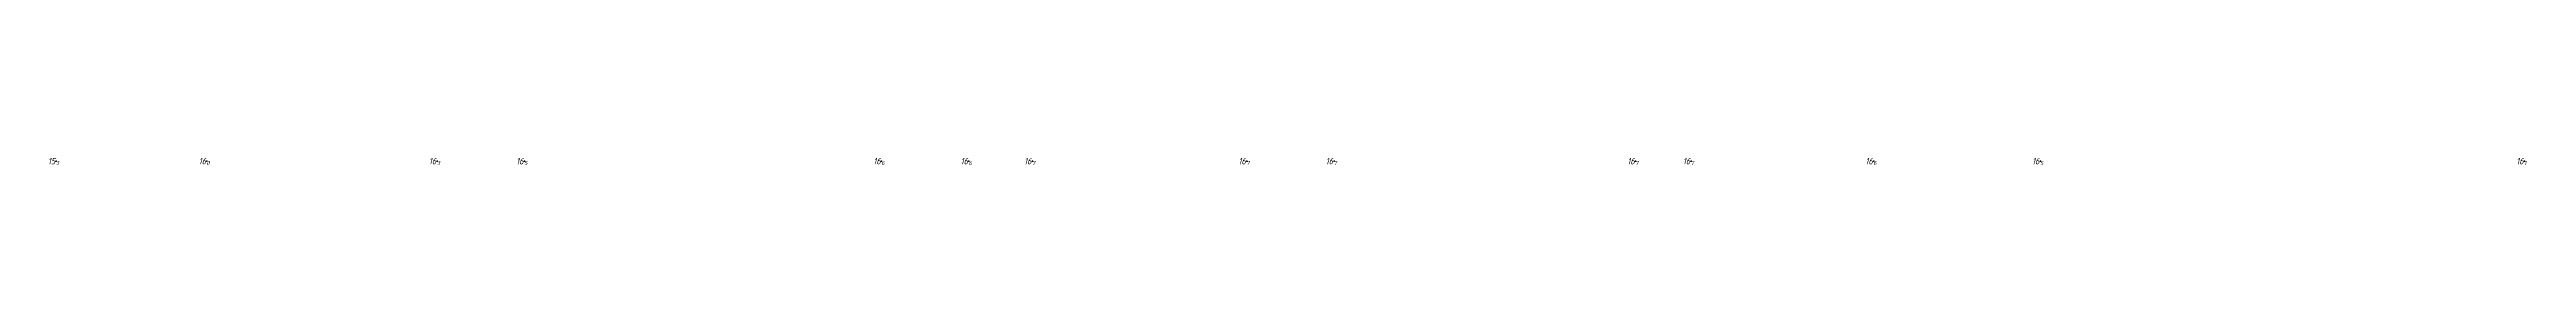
# Model space of a CAD drawing. Header units: metres. Extents: x 555406 to 556003, y 5031197 to 5031451.
# Drawn here: x 555414.2 to 555726.2, y 5031287.5 to 5031288.4 of the extents above; entities that cross this region are included whole.
import ezdxf
from ezdxf.enums import TextEntityAlignment as Align

# ---------------------------------------------------------------- set-up
doc = ezdxf.new("R2010")
doc.units = ezdxf.units.M
doc.layers.add('DEPTHS_TEXT', color=7, linetype='Continuous')
doc.layers.add('POINTS', color=8, linetype='Continuous')
doc.styles.add('ISO', font='iso')

msp = doc.modelspace()

# ---------------------------------------------------------------- texts
at = {"layer": 'DEPTHS_TEXT', "linetype": 'Continuous', "style": 'ISO', "oblique": 15}
for s, p in [('15', (555414.87, 5031288)), ('16', (555433.87, 5031288)), ('16', (555462.87, 5031288)), ('16', (555473.87, 5031288)), ('16', (555518.87, 5031288)), ('16', (555529.87, 5031288)), ('16', (555537.87, 5031288)), ('16', (555564.87, 5031288)), ('16', (555575.87, 5031288)), ('16', (555613.87, 5031288)), ('16', (555620.87, 5031288)), ('16', (555643.87, 5031288)), ('16', (555664.87, 5031288)), ('16', (555725.87, 5031288))]:
    msp.add_text(s, height=0.8, dxfattribs=at).set_placement(p, align=Align.MIDDLE_RIGHT)
for s, p in [('3', (555414.95, 5031288)), ('0', (555433.95, 5031288)), ('3', (555462.95, 5031288)), ('5', (555473.95, 5031288)), ('6', (555518.95, 5031288)), ('6', (555529.95, 5031288)), ('7', (555537.95, 5031288)), ('7', (555564.95, 5031288)), ('7', (555575.95, 5031288)), ('7', (555613.95, 5031288)), ('7', (555620.95, 5031288)), ('6', (555643.95, 5031288)), ('5', (555664.95, 5031288)), ('1', (555725.95, 5031288))]:
    msp.add_text(s, height=0.5, dxfattribs=at).set_placement(p, align=Align.TOP_LEFT)

# ---------------------------------------------------------------- linework, layer by layer
at = {"layer": 'POINTS', "linetype": 'Continuous'}
for p in [(555415, 5031288, 15.3), (555434, 5031288, 16), (555463, 5031288, 16.3), (555474, 5031288, 16.5), (555519, 5031288, 16.6), (555530, 5031288, 16.6), (555538, 5031288, 16.7), (555565, 5031288, 16.7), (555576, 5031288, 16.7), (555614, 5031288, 16.7), (555621, 5031288, 16.7), (555644, 5031288, 16.6), (555665, 5031288, 16.5), (555726, 5031288, 16.1)]:
    msp.add_point(p, dxfattribs=at)

msp.set_redraw_order([(e.dxf.handle, doc.entitydb.next_handle()) for e in msp.query("TEXT MTEXT ATTDEF DIMENSION ARC_DIMENSION")])  # texts and dimensions are drawn at this point

doc.saveas('drawing.dxf')
